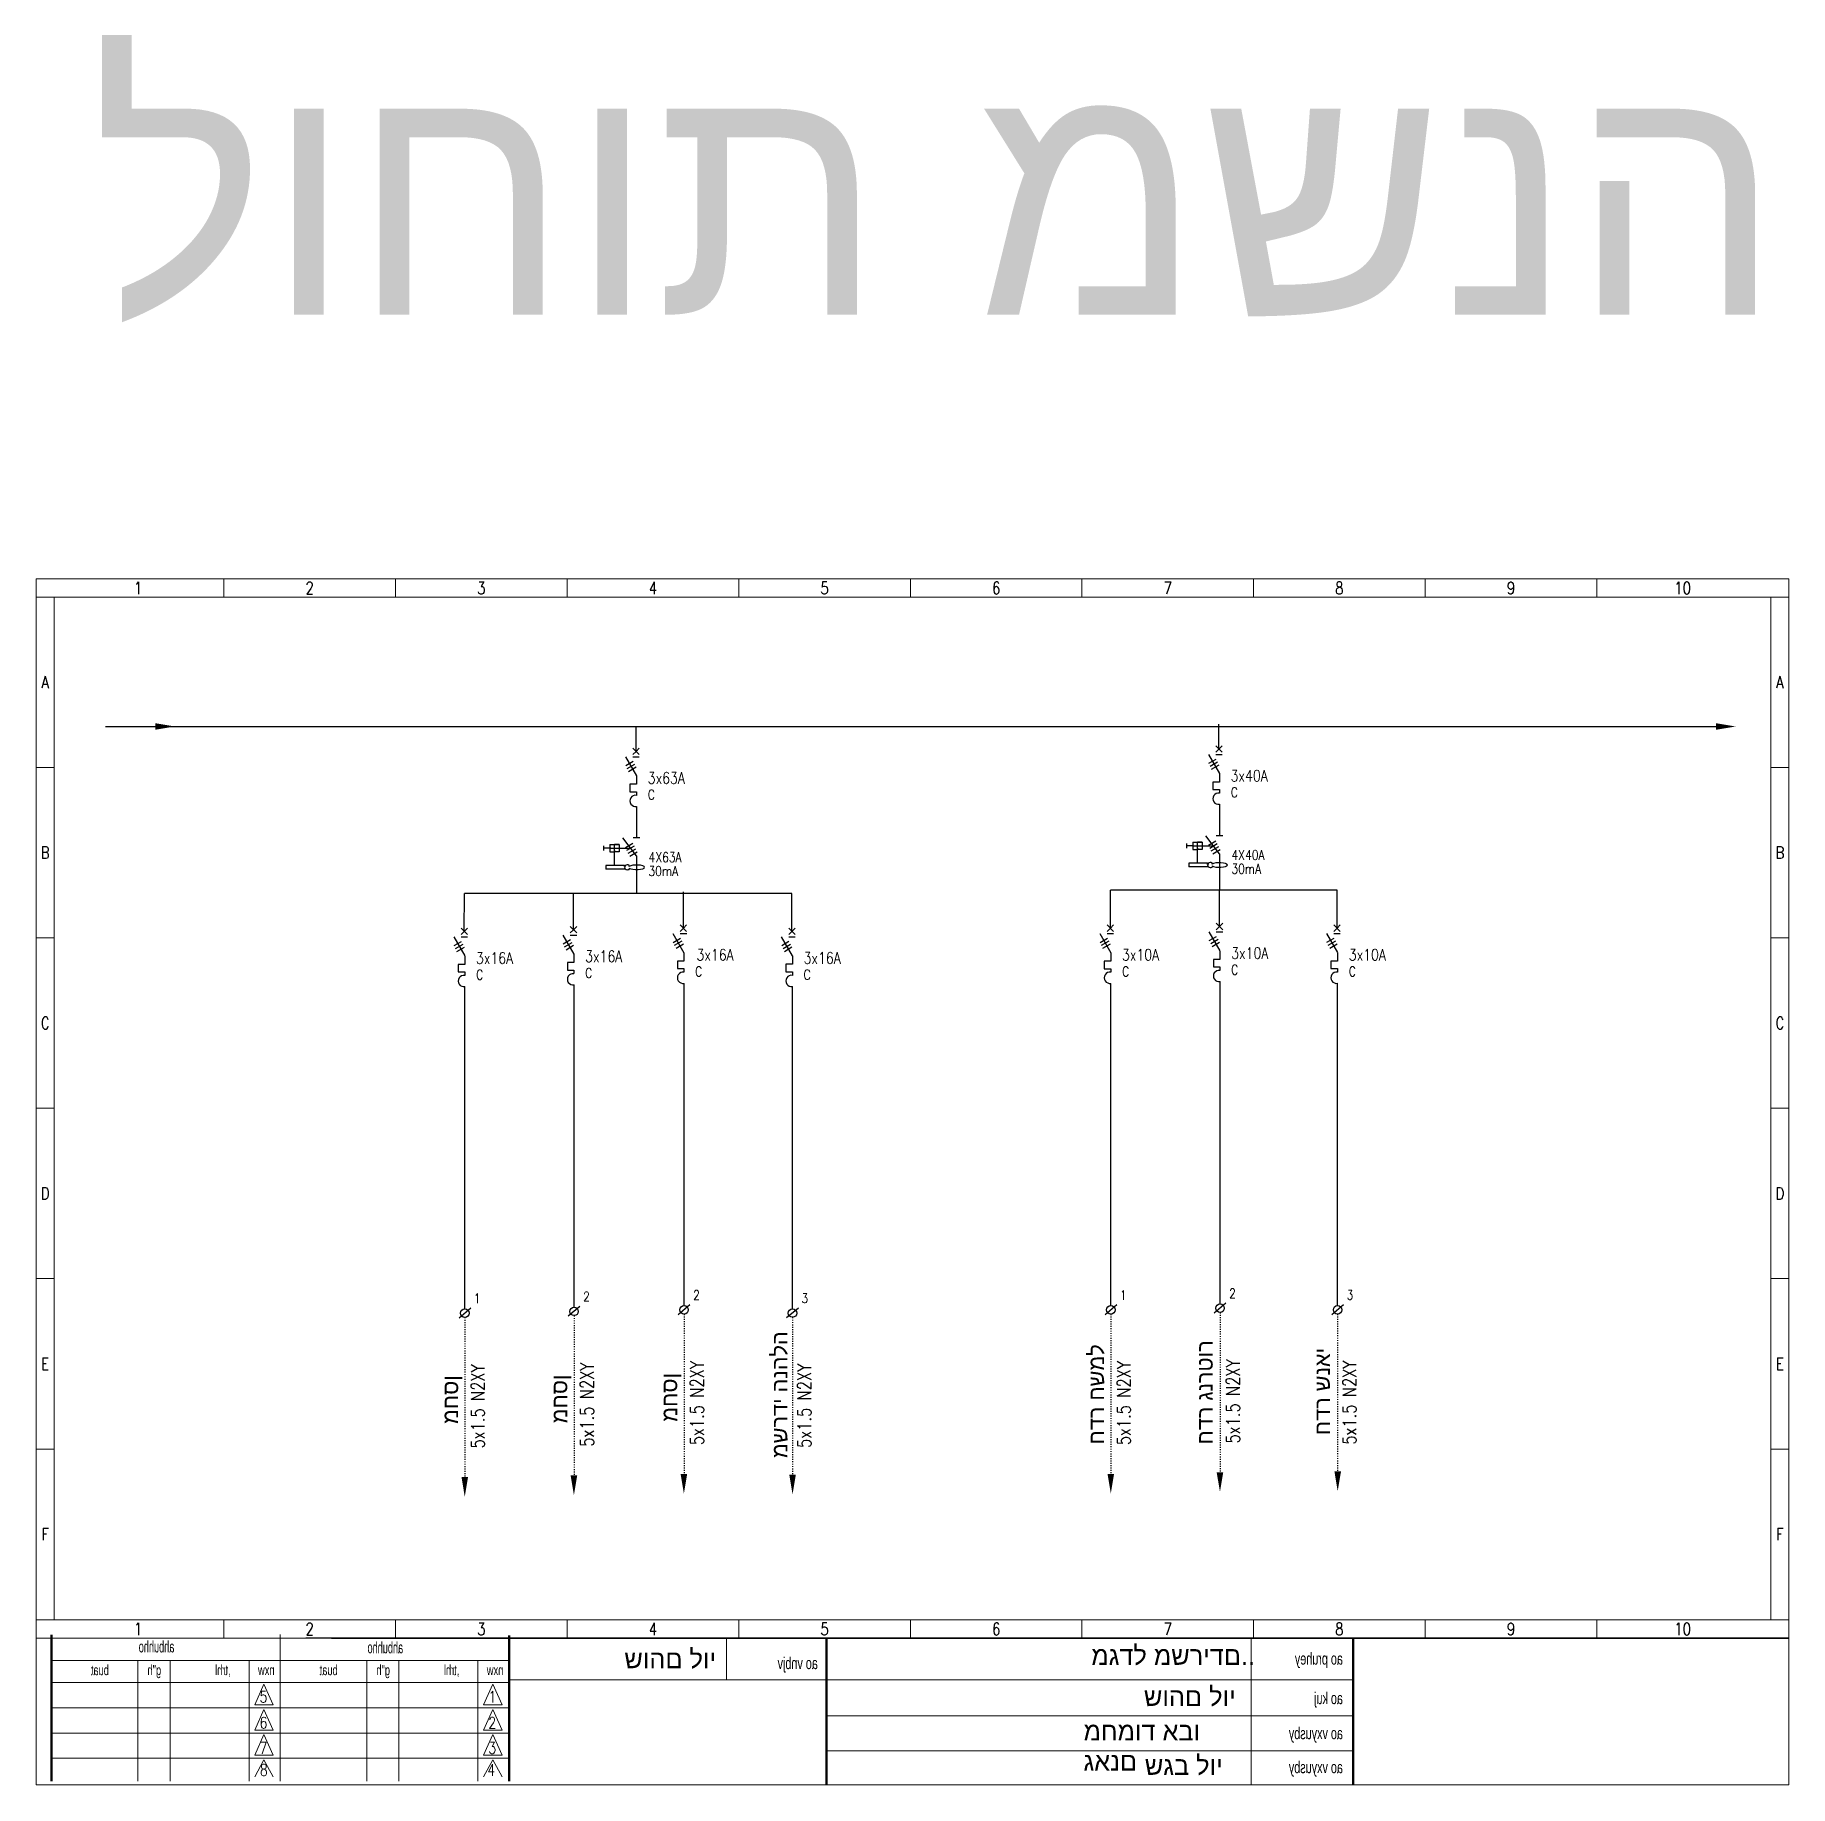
# Model space of a CAD drawing. Header units: millimetres. Extents: x 46170 to 87148, y 12751 to 40933.
# Drawn here: x 74080 to 78542, y 36482 to 40933 of the extents above; entities that cross this region are included whole.
import ezdxf
from ezdxf.enums import TextEntityAlignment as Align

# ---------------------------------------------------------------- set-up
doc = ezdxf.new("R2010")
doc.units = ezdxf.units.MM
doc.linetypes.add('ACAD_ISO03W100', pattern=[30, 12, -18])
doc.layers.add('A3', color=3, linetype='Continuous')
doc.styles.add('ROMANS', font='romans.shx')
doc.styles.get("Standard").update_dxf_attribs({"font": 'arial.ttf'})
doc.styles.add('TECHNO_M', font='techno_m.shx')

msp = doc.modelspace()

# ---------------------------------------------------------------- texts
at = {"color": 32, "lineweight": 53, "true_color": 0xcd6928}
msp.add_text('לוחות משנה', height=601.56, dxfattribs=at).set_placement((74221.3, 40222))
at = {"color": 7, "lineweight": 13, "style": 'ROMANS', "width": 0.8}
for s, height, p in [('1', 31.1, (74341.6, 39527.2)), ('1', 31.1, (74341.6, 39527.2)), ('1', 31.1, (74341.6, 39527.2)), ('1', 31.1, (74341.6, 39527.2)), ('2', 31.1, (74778, 39527.2)), ('2', 31.1, (74778, 39527.2)), ('2', 31.1, (74778, 39527.2)), ('2', 31.1, (74778, 39527.2)), ('3', 31.1, (75214.4, 39527.2)), ('3', 31.1, (75214.4, 39527.2)), ('3', 31.1, (75214.4, 39527.2)), ('3', 31.1, (75214.4, 39527.2)), ('4', 31.1, (75650.8, 39527.2)), ('4', 31.1, (75650.8, 39527.2)), ('4', 31.1, (75650.8, 39527.2)), ('4', 31.1, (75650.8, 39527.2)), ('5', 31.1, (76087.2, 39527.2)), ('5', 31.1, (76087.2, 39527.2)), ('5', 31.1, (76087.2, 39527.2)), ('5', 31.1, (76087.2, 39527.2)), ('6', 31.1, (76523.6, 39527.2)), ('6', 31.1, (76523.6, 39527.2)), ('7', 31.1, (76959.9, 39527.2)), ('7', 31.1, (76959.9, 39527.2)), ('8', 31.1, (77396.3, 39527.2)), ('8', 31.1, (77396.3, 39527.2)), ('9', 31.1, (77832.7, 39527.2)), ('9', 31.1, (77832.7, 39527.2)), ('10', 31.06, (78269.1, 39527.2)), ('10', 31.06, (78269.1, 39527.2)), ('A', 30.7, (74105.4, 39287.8)), ('A', 30.7, (78516.5, 39287.8)), ('B', 30.7, (74105.4, 38854.7)), ('B', 30.7, (78516.5, 38854.7)), ('C', 30.7, (74105.4, 38421.5)), ('C', 30.7, (78516.5, 38421.5)), ('D', 30.7, (74105.4, 37988.4)), ('D', 30.7, (78516.5, 37988.4)), ('E', 30.7, (74105.4, 37555.2)), ('E', 30.7, (78516.5, 37555.2)), ('F', 30.7, (74105.4, 37122.1)), ('F', 30.7, (78516.5, 37122.1)), ('1', 31.1, (74341.6, 36881.1)), ('1', 31.1, (74341.6, 36881.1)), ('1', 31.1, (74341.6, 36881.1)), ('1', 31.1, (74341.6, 36881.1)), ('2', 31.1, (74778, 36881.1)), ('2', 31.1, (74778, 36881.1)), ('2', 31.1, (74778, 36881.1)), ('2', 31.1, (74778, 36881.1)), ('3', 31.1, (75214.4, 36881.1)), ('3', 31.1, (75214.4, 36881.1)), ('3', 31.1, (75214.4, 36881.1)), ('3', 31.1, (75214.4, 36881.1)), ('4', 31.1, (75650.8, 36881.1)), ('4', 31.1, (75650.8, 36881.1)), ('4', 31.1, (75650.8, 36881.1)), ('4', 31.1, (75650.8, 36881.1)), ('5', 31.1, (76087.2, 36881.1)), ('5', 31.1, (76087.2, 36881.1)), ('5', 31.1, (76087.2, 36881.1)), ('5', 31.1, (76087.2, 36881.1)), ('6', 31.1, (76523.6, 36881.1)), ('6', 31.1, (76523.6, 36881.1)), ('7', 31.1, (76959.9, 36881.1)), ('7', 31.1, (76959.9, 36881.1)), ('8', 31.1, (77396.3, 36881.1)), ('8', 31.1, (77396.3, 36881.1)), ('9', 31.1, (77832.7, 36881.1)), ('9', 31.1, (77832.7, 36881.1)), ('10', 31.06, (78269.1, 36881.1)), ('10', 31.06, (78269.1, 36881.1))]:
    msp.add_text(s, height=height, dxfattribs=at).set_placement(p, align=Align.MIDDLE)
at = {"color": 7, "lineweight": -2, "style": 'ROMANS', "width": 0.8}
for s, height, p in [('3x63A', 29, (75637.5, 39029.9, -75649.1)), ('3x40A', 29, (77119.8, 39035.7, -75649.1)), ('C', 25, (75637.5, 38989.5, -75649.1)), ('C', 25, (77119.8, 38995.3, -75649.1)), ('4X63A', 25, (75639.7, 38830.5, -75649.1)), ('30mA', 25, (77121.7, 38801.1, -75649.1)), ('4X40A', 25, (77122, 38836.3, -75649.1)), ('30mA', 25, (75639.4, 38795.3, -75649.1)), ('3x16A', 29, (75200.9, 38572.1, -75649.1)), ('3x16A', 29, (75478.4, 38576.5, -75649.1)), ('3x16A', 29, (75761.5, 38580.4, -75649.1)), ('3x16A', 29, (76033.9, 38572.3, -75649.1)), ('3x10A', 29, (76843.6, 38580.4, -75649.1)), ('3x10A', 29, (77121.2, 38584.8, -75649.1)), ('3x10A', 29, (77420.1, 38580.5, -75649.1)), ('C', 25, (75200.9, 38531.7, -75649.1)), ('C', 25, (75478.4, 38536.1, -75649.1)), ('C', 25, (75758.1, 38540, -75649.1)), ('C', 25, (76033.9, 38531.9, -75649.1)), ('C', 25, (76843.6, 38540, -75649.1)), ('C', 25, (77121.2, 38544.4, -75649.1)), ('C', 25, (77420.1, 38540.1, -75649.1))]:
    msp.add_text(s, height=height, dxfattribs=at).set_placement(p)
at = {"color": 7, "lineweight": 13, "style": 'ROMANS', "width": 0.8}
for s, height, p in [('1', 24, (75195.9, 37709.8, -75649.1)), ('2', 24, (75473.5, 37714.2, -75649.1)), ('2', 24, (75753.1, 37718.1, -75649.1)), ('3', 24, (76028.9, 37709.9, -75649.1)), ('1', 24, (76838.6, 37718, -75649.1)), ('2', 24, (77116.2, 37722.4, -75649.1)), ('3', 24, (77415.1, 37718.1, -75649.1)), ('5', 29, (74650.5, 36694.3)), ('1', 29, (75232.4, 36694.3)), ('6', 29, (74650.5, 36628.4)), ('2', 29, (75232.4, 36628.4)), ('7', 29, (74650.5, 36564.1)), ('3', 29, (75232.4, 36564.1)), ('8', 29, (74651.4, 36508.2)), ('4', 29, (75229.5, 36508.2))]:
    msp.add_text(s, height=height, dxfattribs=at).set_placement(p)
at = {"color": 7, "lineweight": -2, "style": 'ROMANS', "width": 0.8}
for p in [(75222.7, 37340.2, -82790.4), (75500.2, 37344.6, -82790.4), (75779.9, 37348.5, -82790.4), (76052.7, 37341.6, -82790.4), (76865.4, 37348.5, -82790.4), (77142.9, 37352.9, -82790.4), (77438.9, 37349.8, -82790.4)]:
    msp.add_text('5x1.5 N2XY', height=34.2, rotation=90, dxfattribs=at).set_placement(p)
at = {"color": 7, "lineweight": 13, "style": 'TECHNO_M', "text_generation_flag": 2}
for s, height, width, p in [('ahbuhho', 29, 0.7, (74433.8, 36821.6)), ('ahbuhho', 29, 0.7, (75015.6, 36819.4)), ('ao pruhey', 30, 0.8, (77405.3, 36790.7)), ('buat', 25.81, 0.8, (74267.4, 36763.8)), ('g"h', 25.81, 0.8, (74400.2, 36763.8)), (',trhl', 25.81, 0.8, (74576.8, 36763.8)), ('nxw', 25.81, 0.8, (74688.6, 36763.8)), ('buat', 25.81, 0.8, (74849.2, 36763.8)), ('g"h', 25.81, 0.8, (74982.1, 36763.8)), (',trhl', 25.81, 0.8, (75158.7, 36763.8)), ('nxw', 25.81, 0.8, (75270.4, 36763.8)), ('ao vnbjv ', 30, 0.8, (76070.1, 36779.2)), ('ao kuj', 30, 0.8, (77405.3, 36690.2)), ('ao vxyusby', 30, 0.8, (77405.3, 36601.1)), ('ao vxyusby', 30, 0.8, (77405.3, 36514.7))]:
    msp.add_text(s, height=height, dxfattribs=dict(at, width=width)).set_placement(p)
at = {"attachment_point": 1, "rotation": 90}
for s, heights, insert, char_height in [('משרדי הנהלה', [0], (75953.4, 37315.4), 39.375), ('חדר חשמל', [0], (76758.7, 37350.2), 39.38), ('חדר גנרטור', [42], (77034.6, 37350.2), 39.38), ('חדר שנאי', [0], (77333, 37374), 39.38), ('מחסן ', [0], (75673, 37407.8), 39.38), ('מחסן', [0], (75116, 37402.1), 39.38), ('מחסן ', [0], (75393.4, 37403.9), 39.38)]:
    msp.add_mtext_dynamic_manual_height_columns(s, width=4250.721, gutter_width=196.9, heights=heights, dxfattribs=dict(at, insert=insert, char_height=char_height))
at = {"lineweight": 53, "attachment_point": 1}
for s, insert, char_height in [('שוהם לוי', (75578.1, 36827.2), 46.03), ('מגדל משרידם..', (76765.6, 36836), 46.033), ('שוהם לוי', (76899.2, 36731.3), 46.03), ('מחמוד אבו גאנם', (76745.7, 36643.8), 46.033), ('שגב לוי', (76901.6, 36556.3), 46.03)]:
    msp.add_mtext_dynamic_manual_height_columns(s, width=421.091, gutter_width=230.2, heights=[234.7], dxfattribs=dict(at, insert=insert, char_height=char_height))

# ---------------------------------------------------------------- linework, layer by layer
at = {"color": 7, "linetype": 'ByBlock', "lineweight": 13, "ltscale": 2}
for p, q in [((74082.2, 36485.1), (74082.2, 39550.5)), ((74082.2, 39550.5), (78539.4, 39550.5)), ((74082.2, 36485.1), (74082.2, 39550.5)), ((74082.2, 39550.5), (78539.4, 39550.5)), ((78493.3, 39503.9), (78493.3, 36904.4)), ((74082.2, 36904.4), (78539.4, 36904.4)), ((74703.2, 36866.9), (74703.2, 36494.2)), ((75837.8, 36856.8), (75837.8, 36751.7)), ((77171.8, 36855.7), (77171.8, 36485.1)), ((74341.3, 36801.2), (74341.3, 36494.2)), ((74423.1, 36801.2), (74423.1, 36494.2)), ((74623.9, 36801.2), (74623.9, 36494.2)), ((74923.2, 36801.2), (74923.2, 36494.2)), ((75004.9, 36801.2), (75004.9, 36494.2)), ((75205.7, 36801.2), (75205.7, 36494.2))]:
    msp.add_line(p, q, dxfattribs=at)
at = {"color": 7, "linetype": 'ByBlock', "lineweight": 13}
for p, q in [((74559.8, 39550.5), (74559.8, 39503.9)), ((74559.8, 39550.5), (74559.8, 39503.9)), ((74559.8, 39550.5), (74559.8, 39503.9)), ((74559.8, 39550.5), (74559.8, 39503.9)), ((74996.2, 39550.5), (74996.2, 39503.9)), ((74996.2, 39550.5), (74996.2, 39503.9)), ((74996.2, 39550.5), (74996.2, 39503.9)), ((74996.2, 39550.5), (74996.2, 39503.9)), ((75432.6, 39550.5), (75432.6, 39503.9)), ((75432.6, 39550.5), (75432.6, 39503.9)), ((75432.6, 39550.5), (75432.6, 39503.9)), ((75432.6, 39550.5), (75432.6, 39503.9)), ((75869, 39550.5), (75869, 39503.9)), ((75869, 39550.5), (75869, 39503.9)), ((75869, 39550.5), (75869, 39503.9)), ((75869, 39550.5), (75869, 39503.9)), ((76305.4, 39550.5), (76305.4, 39503.9)), ((76305.4, 39550.5), (76305.4, 39503.9)), ((76305.4, 39550.5), (76305.4, 39503.9)), ((76305.4, 39550.5), (76305.4, 39503.9)), ((76741.7, 39550.5), (76741.7, 39503.9)), ((76741.7, 39550.5), (76741.7, 39503.9)), ((77178.1, 39550.5), (77178.1, 39503.9)), ((77178.1, 39550.5), (77178.1, 39503.9)), ((77614.5, 39550.5), (77614.5, 39503.9)), ((77614.5, 39550.5), (77614.5, 39503.9)), ((78050.9, 39550.5), (78050.9, 39503.9)), ((78050.9, 39550.5), (78050.9, 39503.9)), ((74082.2, 39503.9), (78539.4, 39503.9)), ((74082.2, 39071.2), (74128.3, 39071.2)), ((78493.3, 39071.2), (78539.4, 39071.2)), ((74082.2, 38638.1), (74128.3, 38638.1)), ((78493.3, 38638.1), (78539.4, 38638.1)), ((74082.2, 38204.9), (74128.3, 38204.9)), ((78493.3, 38204.9), (78539.4, 38204.9)), ((74082.2, 37771.8), (74128.3, 37771.8)), ((74082.2, 37771.8), (74128.3, 37771.8)), ((78493.3, 37771.8), (78539.4, 37771.8)), ((74082.2, 37338.6), (74128.3, 37338.6)), ((78493.3, 37338.6), (78539.4, 37338.6)), ((74559.8, 36904.4), (74559.8, 36857.8)), ((74559.8, 36904.4), (74559.8, 36857.8)), ((74559.8, 36904.4), (74559.8, 36857.8)), ((74559.8, 36904.4), (74559.8, 36857.8)), ((74996.2, 36904.4), (74996.2, 36857.8)), ((74996.2, 36904.4), (74996.2, 36857.8)), ((74996.2, 36904.4), (74996.2, 36857.8)), ((74996.2, 36904.4), (74996.2, 36857.8)), ((75432.6, 36904.4), (75432.6, 36857.8)), ((75432.6, 36904.4), (75432.6, 36857.8)), ((75432.6, 36904.4), (75432.6, 36857.8)), ((75432.6, 36904.4), (75432.6, 36857.8)), ((75869, 36904.4), (75869, 36857.8)), ((75869, 36904.4), (75869, 36857.8)), ((75869, 36904.4), (75869, 36857.8)), ((75869, 36904.4), (75869, 36857.8)), ((76305.4, 36904.4), (76305.4, 36857.8)), ((76305.4, 36904.4), (76305.4, 36857.8)), ((76305.4, 36904.4), (76305.4, 36857.8)), ((76305.4, 36904.4), (76305.4, 36857.8)), ((76741.7, 36904.4), (76741.7, 36857.8)), ((76741.7, 36904.4), (76741.7, 36857.8)), ((77178.1, 36904.4), (77178.1, 36857.8)), ((77178.1, 36904.4), (77178.1, 36857.8)), ((77614.5, 36904.4), (77614.5, 36857.8)), ((77614.5, 36904.4), (77614.5, 36857.8)), ((78050.9, 36904.4), (78050.9, 36857.8)), ((78050.9, 36904.4), (78050.9, 36857.8))]:
    msp.add_line(p, q, dxfattribs=at)
at = {"color": 7, "linetype": 'Continuous', "lineweight": 13}
for p, q in [((74128.3, 39503.9), (74128.3, 36904.4)), ((75285, 36801.2), (74121.3, 36801.2)), ((74703.2, 36801.2), (74703.2, 36801.2)), ((75285, 36801.2), (75285, 36801.2)), ((75285, 36744.8), (74121.3, 36744.8)), ((77431.3, 36751.7), (75285, 36751.7)), ((75285, 36680.7), (74121.3, 36680.7)), ((75285, 36616.6), (74121.3, 36616.6)), ((75285, 36552.6), (74121.3, 36552.6)), ((74703.2, 36552.6), (74703.2, 36552.6))]:
    msp.add_line(p, q, dxfattribs=at)
at = {"color": 0, "linetype": 'ByBlock', "ltscale": 2}
for p, q in [((77090.1, 39117.9), (77090.1, 39181.2)), ((74259, 39175.3), (78353.9, 39175.3)), ((75607.8, 39112.1), (75607.8, 39175.3)), ((75171.1, 38654.4), (75171.3, 38750.7)), ((76004.3, 38750.9), (75171.3, 38750.7)), ((75448.7, 38658.8), (75448.8, 38750.7)), ((75728.3, 38662.6), (75728.5, 38754.6)), ((76004.1, 38654.5), (76004.3, 38750.9)), ((76813.9, 38662.6), (76814, 38759)), ((77390.5, 38759.1), (76814, 38759)), ((77091.4, 38667), (77091.6, 38759)), ((77390.3, 38662.7), (77390.5, 38759.1))]:
    msp.add_line(p, q, dxfattribs=at)
at = {"color": 7, "linetype": 'ByBlock', "lineweight": -2}
for p, q in [((75580.8, 39098.4), (75608.9, 39049.7)), ((77063.1, 39104.2), (77091.2, 39055.5)), ((75609, 39049.6), (75609, 39028.4)), ((77091.3, 39055.4), (77091.3, 39034.2)), ((75609, 39028.4), (75592.3, 39028.4)), ((75592.3, 39028.4), (75592.3, 39009.2)), ((75592.3, 39009.2), (75609, 39009.2)), ((77091.3, 39034.2), (77074.6, 39034.2)), ((77074.6, 39034.2), (77074.6, 39015)), ((77074.6, 39015), (77091.3, 39015)), ((75525.1, 38871.8), (75525.1, 38860.4)), ((75543.3, 38866.1), (75525.1, 38866.1)), ((75540.9, 38875.2), (75565, 38875.2)), ((75540.9, 38875.2), (75540.9, 38857)), ((75543.3, 38866.1), (75562.5, 38866.1)), ((75552.9, 38821.8), (75552.9, 38875.2)), ((75565, 38875.2), (75552.9, 38875.2)), ((75552.9, 38872.4), (75552.9, 38873.7)), ((75562.5, 38866.1), (75594, 38866.1)), ((75565, 38875.2), (75565, 38857)), ((75609.3, 38846.2), (75574.3, 38891.9)), ((77007.4, 38877.6), (77007.4, 38866.2)), ((77025.6, 38871.9), (77007.4, 38871.9)), ((77023.2, 38881), (77047.2, 38881)), ((77023.2, 38881), (77023.2, 38862.8)), ((77025.6, 38871.9), (77044.8, 38871.9)), ((77035.2, 38827.6), (77035.2, 38881)), ((77047.2, 38881), (77035.2, 38881)), ((77035.2, 38878.2), (77035.2, 38879.5)), ((77035.2, 38865.6), (77035.2, 38864.3)), ((77044.8, 38871.9), (77076.3, 38871.9)), ((77047.2, 38881), (77047.2, 38862.8)), ((77091.5, 38852), (77056.6, 38897.7)), ((75578.6, 38821.8), (75531, 38821.8)), ((75531, 38821.8), (75531, 38813)), ((75540.9, 38857), (75552.9, 38857)), ((75552.9, 38859.8), (75552.9, 38858.5)), ((75565, 38857), (75552.9, 38857)), ((75578.6, 38819), (75578.6, 38821.8)), ((75580.3, 38821.5), (75580.3, 38819)), ((75590.6, 38819.5), (75590.6, 38822.6)), ((77060.9, 38827.6), (77013.3, 38827.6)), ((77013.3, 38827.6), (77013.3, 38818.8)), ((77023.2, 38862.8), (77035.2, 38862.8)), ((77047.2, 38862.8), (77035.2, 38862.8)), ((77060.9, 38824.9), (77060.9, 38827.6)), ((77062.6, 38824.9), (77060.9, 38824.9)), ((77062.6, 38821.6), (77060.9, 38821.6)), ((77060.9, 38821.6), (77060.9, 38818.8)), ((77062.6, 38827.3), (77062.6, 38824.9)), ((77062.6, 38819.1), (77062.6, 38821.6)), ((77072.9, 38825.4), (77072.9, 38828.4)), ((77072.9, 38821.1), (77072.9, 38818)), ((77072.9, 38821.1), (77072.9, 38818)), ((75578.6, 38813), (75531, 38813)), ((75580.3, 38819), (75578.6, 38819)), ((75580.3, 38815.8), (75578.6, 38815.8)), ((75578.6, 38815.8), (75578.6, 38813)), ((75580.3, 38813.3), (75580.3, 38815.8)), ((75590.6, 38815.3), (75590.6, 38812.2)), ((75590.6, 38815.3), (75590.6, 38812.2)), ((77060.9, 38818.8), (77013.3, 38818.8)), ((75421.7, 38645.1), (75449.8, 38596.4)), ((75701.3, 38649), (75729.4, 38600.3)), ((76786.9, 38648.9), (76815, 38600.3)), ((77064.4, 38653.3), (77092.5, 38604.7)), ((77363.3, 38649.1), (77391.4, 38600.4)), ((75144.1, 38640.7), (75172.3, 38592)), ((75729.6, 38600.2), (75729.6, 38579)), ((75977.1, 38640.8), (76005.2, 38592.1)), ((76815.1, 38600.1), (76815.1, 38579)), ((77092.6, 38604.5), (77092.6, 38583.4)), ((77391.6, 38600.3), (77391.6, 38579.1)), ((75172.4, 38570.7), (75155.6, 38570.7)), ((75155.6, 38570.7), (75155.6, 38551.5)), ((75172.4, 38591.9), (75172.4, 38570.7)), ((75449.9, 38575.1), (75433.2, 38575.1)), ((75433.2, 38575.1), (75433.2, 38555.9)), ((75433.2, 38555.9), (75449.9, 38555.9)), ((75449.9, 38596.3), (75449.9, 38575.1)), ((75729.6, 38579), (75712.8, 38579)), ((75712.8, 38579), (75712.8, 38559.8)), ((75712.8, 38559.8), (75729.5, 38559.8)), ((76005.3, 38570.8), (75988.6, 38570.8)), ((75988.6, 38570.8), (75988.6, 38551.6)), ((76005.3, 38592), (76005.3, 38570.8)), ((76815.1, 38579), (76798.4, 38579)), ((76798.4, 38579), (76798.4, 38559.7)), ((76798.4, 38559.7), (76815.1, 38559.7)), ((77092.6, 38583.4), (77075.9, 38583.4)), ((77075.9, 38583.4), (77075.9, 38564.1)), ((77075.9, 38564.1), (77092.6, 38564.1)), ((77391.6, 38579.1), (77374.8, 38579.1)), ((77374.8, 38579.1), (77374.8, 38559.9)), ((77374.8, 38559.9), (77391.5, 38559.9)), ((75155.6, 38551.5), (75172.4, 38551.5)), ((75988.6, 38551.6), (76005.3, 38551.6))]:
    msp.add_line(p, q, dxfattribs=at)
at = {"color": 7, "linetype": 'Continuous', "lineweight": -2}
for p, q in [((75599.6, 39120.3), (75616, 39103.9)), ((75607.8, 39112.1), (75599.6, 39103.9)), ((75599.6, 39098.4), (75616.1, 39098.4)), ((75607.8, 39112.1), (75616, 39120.3)), ((77081.8, 39104.2), (77098.4, 39104.2)), ((77081.9, 39126.1), (77098.3, 39109.7)), ((77090.1, 39117.9), (77081.9, 39109.7)), ((77090.1, 39117.9), (77098.3, 39126.1)), ((75609, 39009.2), (75609, 39000.3)), ((77091.3, 39015), (77091.3, 39006.1)), ((75617.6, 38891.9), (75600.9, 38891.9)), ((77099.9, 38897.7), (77083.2, 38897.7)), ((75162.9, 38662.6), (75179.3, 38646.2)), ((75171.1, 38654.4), (75162.9, 38646.2)), ((75171.1, 38654.4), (75179.3, 38662.6)), ((75440.4, 38645.1), (75457, 38645.1)), ((75440.5, 38667), (75456.9, 38650.6)), ((75448.7, 38658.8), (75440.5, 38650.6)), ((75448.7, 38658.8), (75456.9, 38667)), ((75720.1, 38670.8), (75736.5, 38654.4)), ((75728.3, 38662.6), (75720.1, 38654.4)), ((75720.1, 38649), (75736.6, 38649)), ((75728.3, 38662.6), (75736.5, 38670.8)), ((75995.9, 38662.7), (76012.3, 38646.3)), ((76004.1, 38654.5), (75995.9, 38646.3)), ((76004.1, 38654.5), (76012.3, 38662.7)), ((76805.6, 38648.9), (76822.2, 38648.9)), ((76805.7, 38670.8), (76822.1, 38654.4)), ((76813.9, 38662.6), (76805.7, 38654.4)), ((76813.9, 38662.6), (76822.1, 38670.8)), ((77083.2, 38675.2), (77099.6, 38658.8)), ((77091.4, 38667), (77083.2, 38658.8)), ((77083.2, 38653.3), (77099.7, 38653.3)), ((77091.4, 38667), (77099.6, 38675.2)), ((77382.1, 38670.9), (77398.5, 38654.5)), ((77390.3, 38662.7), (77382.1, 38654.5)), ((77382.1, 38649.1), (77398.6, 38649.1)), ((77390.3, 38662.7), (77398.5, 38670.9)), ((75162.9, 38640.7), (75179.4, 38640.7)), ((75995.9, 38640.8), (76012.4, 38640.8)), ((75449.9, 38555.9), (75449.9, 38547)), ((75729.5, 38559.8), (75729.5, 38550.9)), ((76815.1, 38559.7), (76815.1, 38550.8)), ((77092.6, 38564.1), (77092.6, 38555.2)), ((77391.5, 38559.9), (77391.5, 38551)), ((75172.4, 38551.5), (75172.4, 38542.6)), ((76005.3, 38551.6), (76005.3, 38542.7))]:
    msp.add_line(p, q, dxfattribs=at)
at = {"lineweight": -2}
for p, q in [((77064.2, 39081.8), (77082.6, 39092.6)), ((75581.9, 39076), (75600.4, 39086.8)), ((75585.4, 39068.7), (75604.4, 39079.8)), ((75589, 39061.3), (75608, 39072.4)), ((77067.7, 39074.5), (77086.7, 39085.6)), ((77071.3, 39067.1), (77090.3, 39078.2)), ((75581, 38867.8), (75600, 38878.9)), ((75584.6, 38860.6), (75603.5, 38871.7)), ((77063.3, 38873.6), (77082.3, 38884.7)), ((77066.9, 38866.4), (77085.8, 38877.5)), ((77070.5, 38858.9), (77089.4, 38870)), ((75588.2, 38853.1), (75607.1, 38864.2)), ((75591.8, 38845.7), (75610.7, 38856.8)), ((77074.1, 38851.5), (77093, 38862.6)), ((75145.3, 38618.3), (75163.7, 38629.1)), ((75148.8, 38611), (75167.8, 38622.1)), ((75152.4, 38603.6), (75171.4, 38614.7)), ((75422.8, 38622.7), (75441.2, 38633.5)), ((75426.3, 38615.4), (75445.3, 38626.5)), ((75429.9, 38608), (75448.9, 38619.1)), ((75702.4, 38626.6), (75720.9, 38637.4)), ((75706, 38619.3), (75724.9, 38630.4)), ((75709.6, 38611.9), (75728.5, 38623)), ((75978.2, 38618.4), (75996.7, 38629.2)), ((75981.7, 38611.1), (76000.7, 38622.2)), ((75985.3, 38603.7), (76004.3, 38614.8)), ((76788, 38626.5), (76806.4, 38637.3)), ((76791.5, 38619.3), (76810.5, 38630.4)), ((76795.1, 38611.8), (76814.1, 38622.9)), ((77065.5, 38630.9), (77084, 38641.7)), ((77069, 38623.7), (77088, 38634.8)), ((77072.6, 38616.2), (77091.6, 38627.3)), ((77364.4, 38626.7), (77382.9, 38637.5)), ((77367.9, 38619.4), (77386.9, 38630.5)), ((77371.6, 38611.9), (77390.5, 38623))]:
    msp.add_line(p, q, dxfattribs=at)
at = {"linetype": 'ByBlock', "ltscale": 2}
for p, q in [((75609.3, 38971.8), (75609.3, 38891.9)), ((77091.5, 38977.7), (77091.5, 38897.7)), ((75609.3, 38846.2), (75609.3, 38753.3)), ((77091.5, 38852), (77091.5, 38759.1)), ((75172.6, 37694.9), (75172.6, 38514.1)), ((75450.2, 37699.3), (75450.1, 38518.5)), ((75729.8, 37703.2), (75729.8, 38522.4)), ((76005.6, 37695), (76005.6, 38514.3)), ((76815.3, 37703.2), (76815.3, 38522.4)), ((77092.9, 37707.6), (77092.9, 38526.8)), ((77391.8, 37703.3), (77391.8, 38522.5))]:
    msp.add_line(p, q, dxfattribs=at)
at = {"color": 7, "ltscale": 2}
for p, q in [((77107.8, 37709.2), (77077.9, 37684.3)), ((75187.6, 37696.6), (75157.7, 37671.6)), ((75465.1, 37701), (75435.2, 37676)), ((75744.7, 37704.9), (75714.9, 37679.9)), ((76020.5, 37696.7), (75990.6, 37671.8)), ((76830.3, 37704.8), (76800.4, 37679.9)), ((77406.7, 37705), (77376.8, 37680))]:
    msp.add_line(p, q, dxfattribs=at)
at = {"linetype": 'ACAD_ISO03W100', "ltscale": 0.2}
for p, q in [((75172.6, 37673.3), (75172.6, 37267.6)), ((75450.2, 37677.7), (75450.1, 37272)), ((75729.8, 37681.6), (75729.8, 37275.9)), ((76005.6, 37673.4), (76005.6, 37267.7)), ((76815.3, 37681.5), (76815.3, 37275.9)), ((77092.9, 37685.9), (77092.9, 37280.3)), ((77391.8, 37681.7), (77391.8, 37276))]:
    msp.add_line(p, q, dxfattribs=at)
at = {"color": 7, "lineweight": 13}
for p, q in [((74661.7, 36740.8), (74638.1, 36688.2)), ((74661.7, 36740.8), (74685.2, 36688.2)), ((75243.5, 36740.8), (75220, 36688.2)), ((75243.5, 36740.8), (75267.1, 36688.2)), ((74638.1, 36688.2), (74685.2, 36688.2)), ((75220, 36688.2), (75267.1, 36688.2)), ((74661.7, 36676.8), (74638.1, 36624.1)), ((74661.7, 36676.8), (74685.2, 36624.1)), ((75243.5, 36676.8), (75220, 36624.1)), ((75243.5, 36676.8), (75267.1, 36624.1)), ((74638.1, 36624.1), (74685.2, 36624.1)), ((74661.7, 36612.7), (74638.1, 36560)), ((74661.7, 36612.7), (74685.2, 36560)), ((75220, 36624.1), (75267.1, 36624.1)), ((75243.5, 36612.7), (75220, 36560)), ((75243.5, 36612.7), (75267.1, 36560)), ((74638.1, 36560), (74685.2, 36560)), ((74661.7, 36548.6), (74638.1, 36505)), ((74661.7, 36548.6), (74685.2, 36505)), ((75220, 36560), (75267.1, 36560)), ((75243.5, 36548.6), (75220, 36505)), ((75243.5, 36548.6), (75267.1, 36505))]:
    msp.add_line(p, q, dxfattribs=at)
at = {"color": 7, "lineweight": 13, "ltscale": 2}
for p, q in [((76092.2, 36660.5), (77431.3, 36660.5)), ((76092.2, 36571.5), (77431.3, 36571.5))]:
    msp.add_line(p, q, dxfattribs=at)
at = {"color": 7, "linetype": 'ByBlock', "lineweight": 13, "ltscale": 2}
for points in [[(74082.2, 36485.1), (78539.4, 36485.1), (78539.4, 39550.5), (74082.2, 39550.5)], [(74082.2, 39550.5), (78539.4, 39550.5), (78539.4, 36485.1), (74082.2, 36485.1)], [(74082.2, 36485.1), (78539.4, 36485.1), (78539.4, 39550.5), (74082.2, 39550.5)], [(74082.2, 39550.5), (78539.4, 39550.5), (78539.4, 36485.1), (74082.2, 36485.1)], [(74082.2, 36904.4), (78539.4, 36904.4), (78539.4, 36857.8), (74082.2, 36857.8)]]:
    msp.add_lwpolyline(points, close=True, dxfattribs=at)
at = {"color": 7, "linetype": 'ByBlock', "lineweight": 13, "ltscale": 2, "const_width": 5}
msp.add_lwpolyline([(74082.2, 36857.8), (78539.4, 36857.8), (78539.4, 36857.8), (74082.2, 36857.8)], close=True, dxfattribs=at)
at = {"color": 7, "ltscale": 2}
for centre in [(77092.9, 37696.8), (75172.6, 37684.1), (75450.2, 37688.5), (75729.8, 37692.4), (76005.6, 37684.2), (76815.3, 37692.4), (77391.8, 37692.5)]:
    msp.add_circle(centre, 10.8, dxfattribs=at)
at = {"color": 7, "linetype": 'ByBlock', "lineweight": -2}
for centre, radius, start, end in [((75606.7, 38986.1), 14.4, 80.8849, 280.1182), ((77089, 38991.9), 14.4, 80.8849, 280.1182), ((75586.5, 38812.9), 10.6, 66.8973, 125.6982), ((77068.8, 38818.7), 10.6, 66.8973, 125.6982), ((75586.5, 38821.9), 10.6, 234.3018, 293.1027), ((77068.8, 38827.7), 10.6, 234.3018, 293.1027), ((77090.3, 38541), 14.4, 80.8849, 280.1182), ((75170.1, 38528.3), 14.4, 80.8849, 280.1182), ((75447.6, 38532.7), 14.4, 80.8849, 280.1182), ((75727.3, 38536.6), 14.4, 80.8849, 280.1182), ((76003, 38528.5), 14.4, 80.8849, 280.1182), ((76812.8, 38536.6), 14.4, 80.8849, 280.1182), ((77389.2, 38536.7), 14.4, 80.8849, 280.1182)]:
    msp.add_arc(centre, radius, start, end, dxfattribs=at)
for centre in [(75609.3, 38817.4), (77091.5, 38823.2)]:
    msp.add_ellipse(centre, major_axis=(-20, 0), ratio=0.292341, start_param=0.37335, end_param=5.909835, dxfattribs=at)
at = {"color": 7, "linetype": 'ByBlock', "lineweight": -2, "ltscale": 30}
for points in [[(74385.1, 39183.7), (74435.1, 39175.3), (74385.1, 39167)], [(78353.9, 39183.7), (78403.9, 39175.3), (78353.9, 39167)], [(75180.6, 37267.1), (75172.3, 37217.1), (75164, 37267.1)], [(75458.2, 37271.6), (75449.8, 37221.6), (75441.5, 37271.6)], [(75737.8, 37275.4), (75729.5, 37225.4), (75721.1, 37275.4)], [(76014.1, 37273.3), (76005.8, 37223.3), (75997.5, 37273.3)], [(76823.4, 37275.4), (76815, 37225.4), (76806.7, 37275.4)], [(77100.9, 37279.8), (77092.6, 37229.8), (77084.2, 37279.8)], [(77400.4, 37281.6), (77392, 37231.6), (77383.7, 37281.6)]]:
    msp.add_solid(points, dxfattribs=at)
at = {"layer": 'A3', "color": 7, "lineweight": 13, "const_width": 5.63}
for points in [[(74121.3, 36494.2), (74121.3, 36866.9)], [(75285, 36494.2), (75285, 36864.7)], [(76092.2, 36485.1), (76092.2, 36859.4)], [(77431.3, 36485.1), (77431.3, 36856.6)]]:
    msp.add_lwpolyline(points, dxfattribs=at)

msp.set_redraw_order([(e.dxf.handle, doc.entitydb.next_handle()) for e in msp.query("TEXT MTEXT ATTDEF DIMENSION ARC_DIMENSION")])  # texts and dimensions are drawn at this point

doc.saveas('drawing.dxf')
